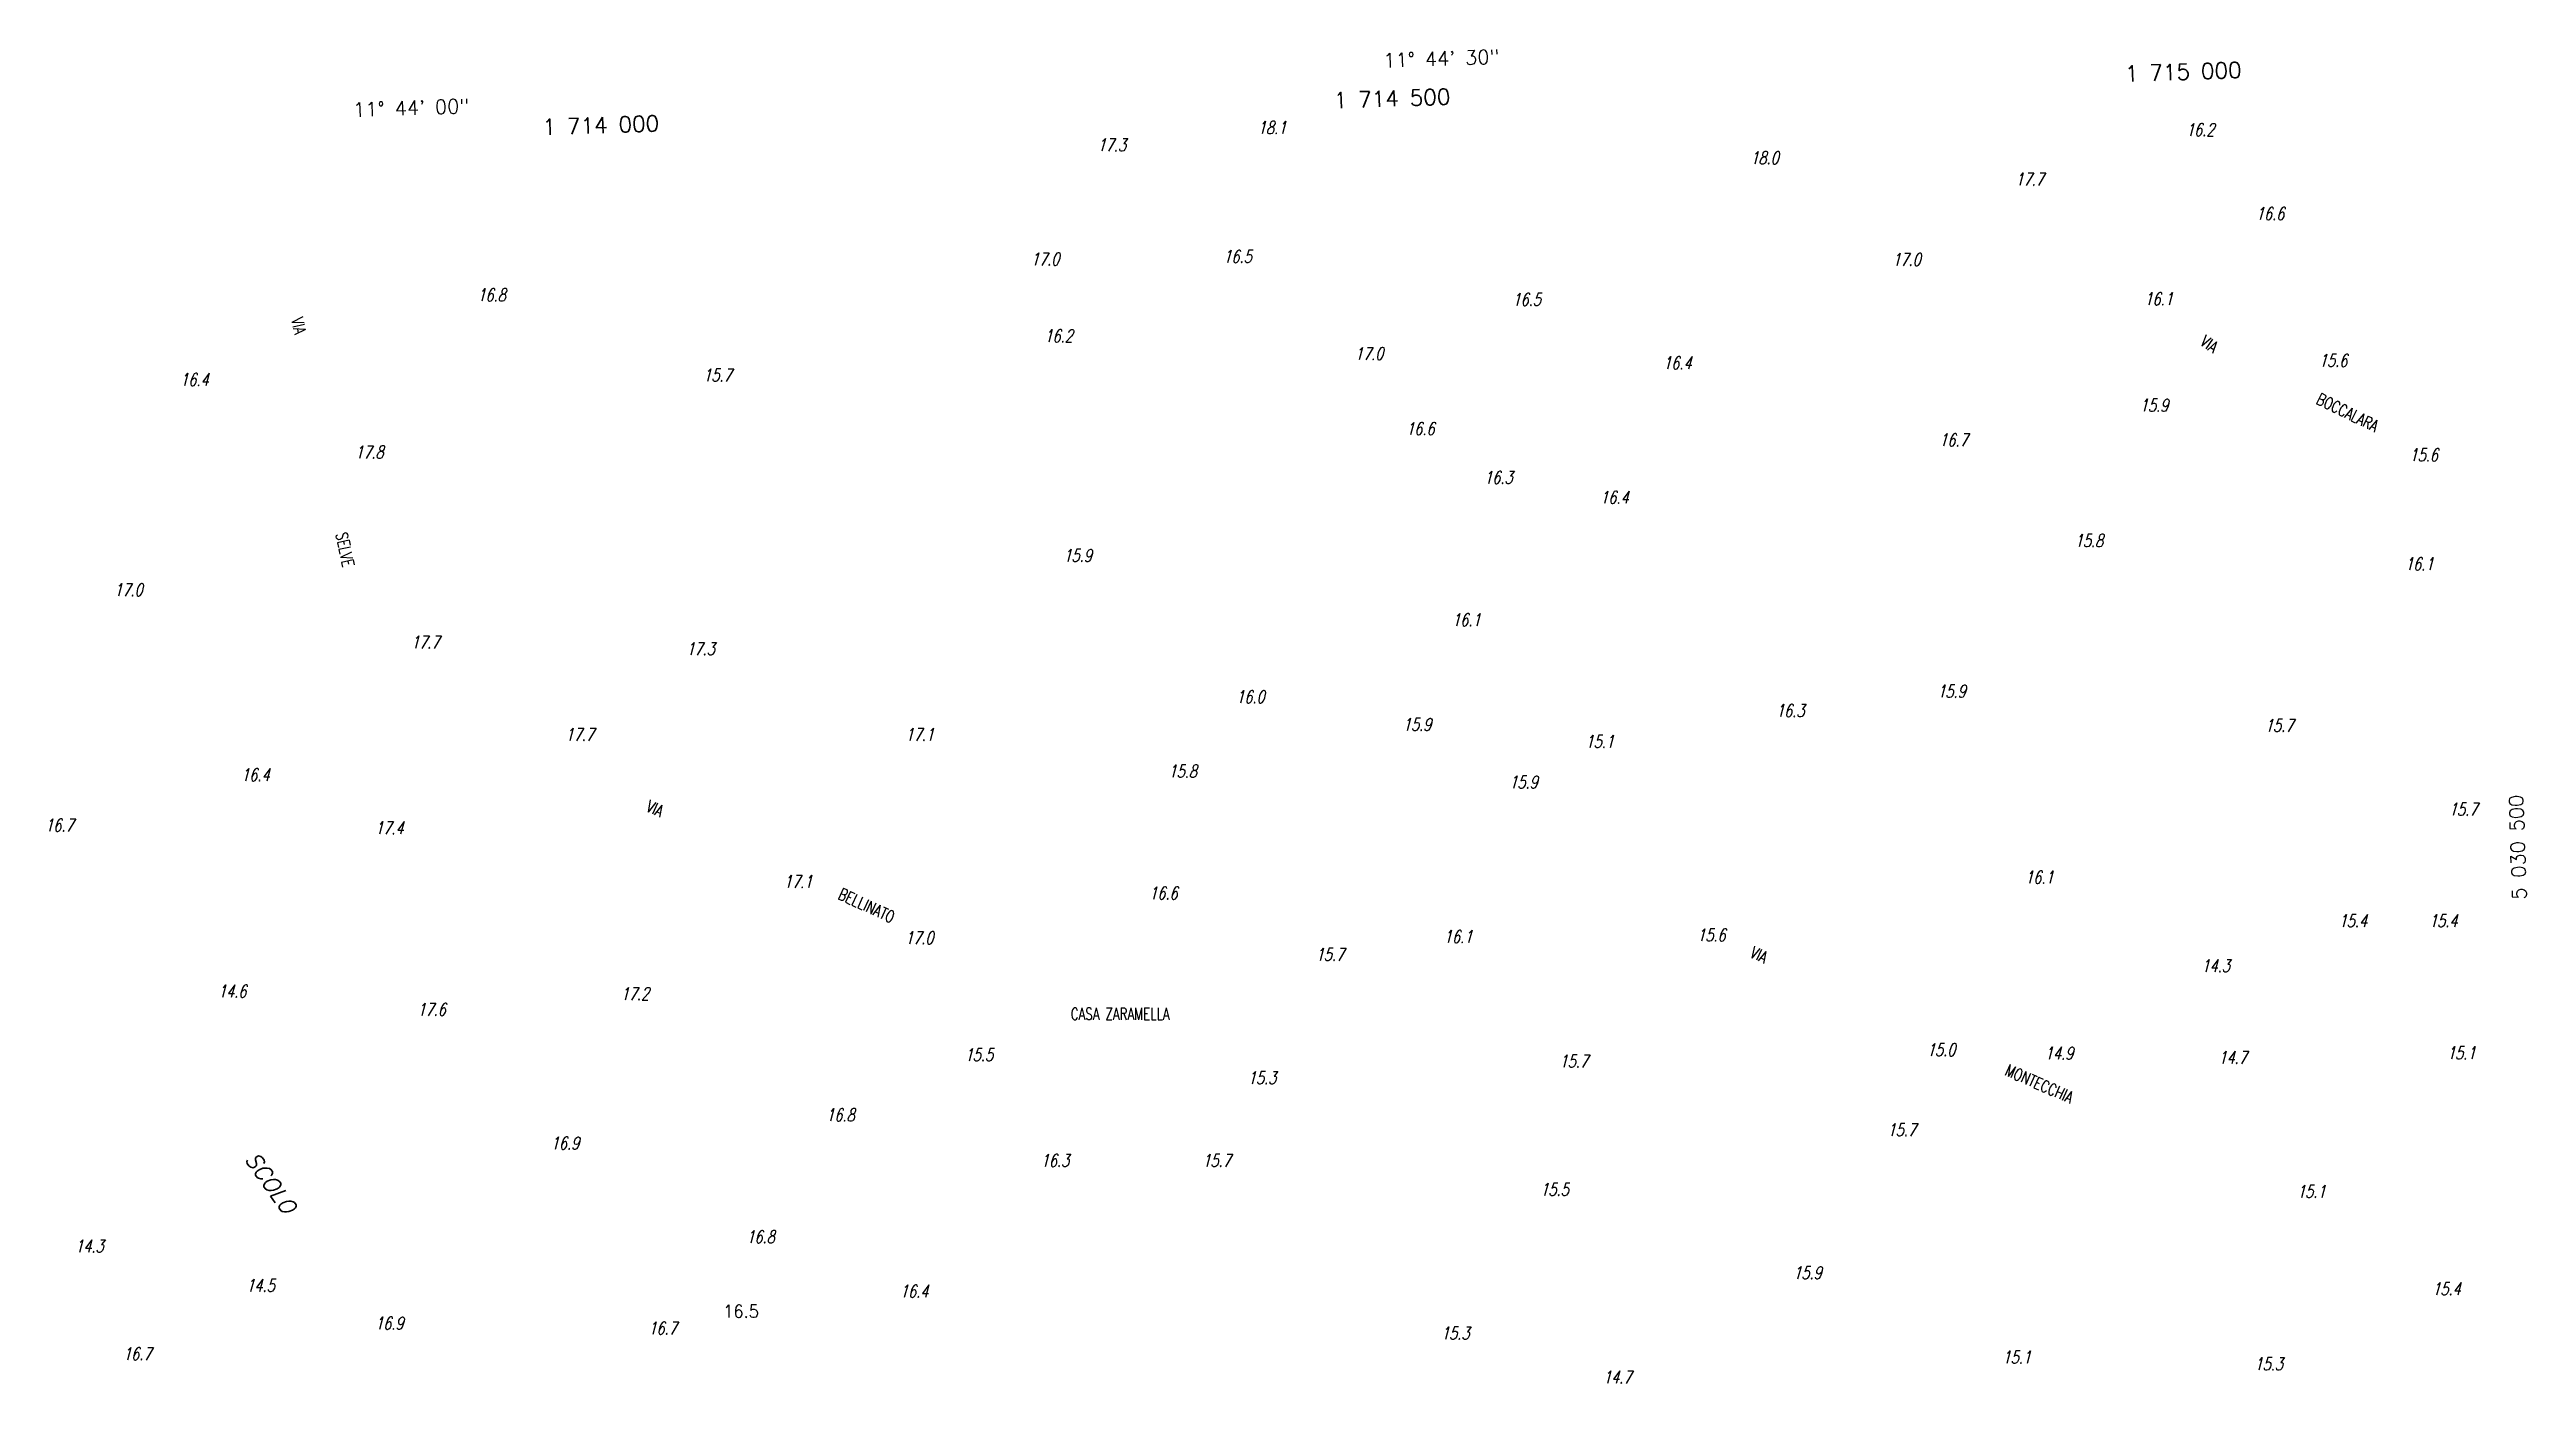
# Model space of a CAD drawing. Extents: x 1711905 to 1716091, y 5028020 to 5031001.
# Drawn here: x 1713651 to 1715217, y 5030158 to 5031001 of the extents above; entities that cross this region are included whole.
import ezdxf
from ezdxf.enums import TextEntityAlignment as Align

# ---------------------------------------------------------------- set-up
doc = ezdxf.new("R2010")
doc.units = 0
for name, color, linetype in [('11B2', 13, 'CONTINUOUS'), ('12A1', 13, 'CONTINUOUS'), ('14G7', 5, 'CONTINUOUS'), ('14O15', 5, 'CONTINUOUS'), ('16C3', 8, 'CONTINUOUS')]:
    doc.layers.add(name, color=color, linetype=linetype)
doc.styles.add('ROMANS', font='romans.shx')
doc.styles.get("Standard").update_dxf_attribs({"font": 'SIMPLEX'})
doc.styles.add('STYLE1', font='romans.shx', dxfattribs={"width": 0.75, "oblique": 15})

msp = doc.modelspace()

# ---------------------------------------------------------------- texts
at = {"layer": '11B2', "style": 'STYLE1', "oblique": 15, "width": 0.75}
for s, p in [('18.1               ', (1714414.809, 5030947.461, 18.108)), ('16.2               ', (1715001.34, 5030946.172, 16.171)), ('17.3               ', (1714313.504, 5030936.531, 17.344)), ('18.0               ', (1714725.984, 5030928.398, 18.026)), ('17.7               ', (1714893.504, 5030914.82, 17.661)), ('16.6               ', (1715045.492, 5030893.109, 16.572)), ('17.0               ', (1714271.379, 5030864.43, 16.974)), ('16.5               ', (1714392.934, 5030866.047, 16.49)), ('17.0               ', (1714815.73, 5030864.188, 17.04)), ('16.8               ', (1713921.578, 5030841.742, 16.794)), ('16.5               ', (1714575.707, 5030838.883, 16.475)), ('16.1               ', (1714975.012, 5030839.242, 16.138)), ('16.2               ', (1714279.883, 5030815.82, 16.158)), ('17.0               ', (1714476.094, 5030804.641, 16.958)), ('15.6               ', (1715085.313, 5030800.336, 15.637)), ('16.4               ', (1713733.781, 5030788.25, 16.447)), ('15.7               ', (1714064.277, 5030791.117, 15.734)), ('16.4               ', (1714670.895, 5030798.781, 16.39)), ('15.9               ', (1714972.176, 5030772, 15.897)), ('16.6               ', (1714508.5, 5030757.25, 16.592)), ('17.8               ', (1713844.359, 5030742.477, 17.763)), ('16.7               ', (1714845.387, 5030750.094, 16.723)), ('15.6               ', (1715142.566, 5030740.617, 15.637)), ('16.3               ', (1714557.82, 5030726.414, 16.291)), ('16.4               ', (1714631.133, 5030713.859, 16.392)), ('15.9               ', (1714291.891, 5030677.102, 15.874)), ('15.8               ', (1714931.035, 5030686.5, 15.846)), ('16.1               ', (1715139.73, 5030671.758, 16.057)), ('17.0               ', (1713692.059, 5030655.391, 17.032)), ('16.1               ', (1714537.566, 5030636.492, 16.091)), ('17.7               ', (1713879.629, 5030622.391, 17.69)), ('17.3               ', (1714053.602, 5030618.148, 17.251)), ('16.0               ', (1714401.113, 5030587.766, 16.041)), ('15.9               ', (1714844.172, 5030591.313, 15.857)), ('15.9               ', (1714506.426, 5030570.352, 15.874)), ('16.3               ', (1714742.238, 5030579.07, 16.274)), ('15.7               ', (1715051.215, 5030569.781, 15.678)), ('17.7               ', (1713977.25, 5030564.063, 17.672)), ('17.1               ', (1714192.148, 5030564.078, 17.087)), ('15.1               ', (1714621.816, 5030559.547, 15.088)), ('16.4               ', (1713772.289, 5030538.539, 16.41)), ('15.8               ', (1714358.301, 5030540.781, 15.757)), ('15.9               ', (1714573.668, 5030533.898, 15.873)), ('16.7               ', (1713648.449, 5030506.703, 16.666)), ('17.4               ', (1713856.945, 5030504.922, 17.397)), ('15.7               ', (1715167.465, 5030516.719, 15.695)), ('17.1               ', (1714115.254, 5030471.016, 17.087)), ('16.1               ', (1714899.68, 5030473.781, 16.107)), ('16.6               ', (1714346.148, 5030463.82, 16.605)), ('15.4               ', (1715097.793, 5030446.242, 15.361)), ('15.4               ', (1715154.906, 5030446.242, 15.389)), ('17.0               ', (1714191.824, 5030435.469, 16.959)), ('15.7               ', (1714451.34, 5030424.938, 15.687)), ('16.1               ', (1714532.352, 5030436.273, 16.088)), ('15.6               ', (1714692.414, 5030437.305, 15.589)), ('14.3               ', (1715011.113, 5030417.883, 14.325)), ('14.6               ', (1713757.652, 5030401.758, 14.605)), ('17.2               ', (1714012.152, 5030400.227, 17.215)), ('17.6               ', (1713883.68, 5030390.289, 17.617)), ('15.5               ', (1714229.512, 5030361.68, 15.453)), ('15.0               ', (1714837.617, 5030364.82, 14.977)), ('14.9               ', (1714912.141, 5030362.57, 14.943)), ('15.1               ', (1715166.273, 5030362.766, 15.113)), ('15.3               ', (1714408.449, 5030347.07, 15.319)), ('15.7               ', (1714605.398, 5030357.578, 15.654)), ('14.7               ', (1715021.766, 5030359.961, 14.721)), ('16.8               ', (1714142.02, 5030323.602, 16.849)), ('15.7               ', (1714812.664, 5030314.211, 15.67)), ('16.9               ', (1713967.996, 5030305.781, 16.94)), ('16.3               ', (1714277.617, 5030294.82, 16.268)), ('15.7               ', (1714379.691, 5030294.82, 15.687)), ('15.5               ', (1714593.246, 5030276.57, 15.52)), ('15.1               ', (1715071.492, 5030275.273, 15.055)), ('14.3               ', (1713667.422, 5030240.734, 14.29)), ('16.8               ', (1714091.535, 5030246.641, 16.812)), ('15.9               ', (1714753.121, 5030223.883, 15.937)), ('14.5               ', (1713775.531, 5030215.852, 14.55)), ('16.4               ', (1714188.602, 5030212.211, 16.447)), ('15.4               ', (1715156.957, 5030213.711, 15.422)), ('16.9               ', (1713856.945, 5030191.961, 16.867)), ('16.7               ', (1714029.617, 5030188.906, 16.666)), ('15.3               ', (1714530.539, 5030185.664, 15.252)), ('16.7               ', (1713697.668, 5030172.703, 16.703)), ('14.7               ', (1714632.898, 5030157.93, 14.702)), ('15.1               ', (1714885.34, 5030170.492, 15.102)), ('15.3               ', (1715044.594, 5030166.25, 15.317))]:
    msp.add_text(s, height=8, dxfattribs=at).set_placement(p)
at = {"layer": '12A1', "width": 0.938}
msp.add_text('16.5               ', height=8, dxfattribs=at).set_placement((1714077.027, 5030199.539, 16.5))
at = {"layer": '14G7', "width": 0.733}
for s, rotation, p in [('VIA', 281.82, (1713803.977, 5030830.516)), ('VIA', 325.68, (1715009.703, 5030814.523)), ('BOCCALARA', 333.79, (1715083.109, 5030777.297)), ('SELVE', 281.84, (1713832.102, 5030694.734)), ('VIA', 335.44, (1714027.578, 5030519.898)), ('BELLINATO', 335.22, (1714148.922, 5030464.43)), ('VIA', 334.39, (1714725.195, 5030427.68)), ('MONTECCHIA', 336.25, (1714886.348, 5030352.977))]:
    msp.add_text(s, height=7.5, rotation=rotation, dxfattribs=at).set_placement(p)
msp.add_text('CASA ZARAMELLA', height=7.5, dxfattribs=at).set_placement((1714296.633, 5030387.695))
at = {"layer": '14O15', "color": 5, "style": 'ROMANS', "oblique": 15}
msp.add_text('SCOLO', height=10, rotation=305.52, dxfattribs=at).set_placement((1713774.25, 5030299.656))
at = {"layer": '16C3', "linetype": 'CONTINUOUS', "style": 'ROMANS'}
for s, p in [('11%%d 44\' 30"', (1714530.748, 5030995.143)), ('11%%d 44\' 00"', (1713879.757, 5030963.987))]:
    msp.add_text(s, height=9, rotation=1.932, dxfattribs=at).set_placement(p, align=Align.MIDDLE)
for s, height, rotation, p in [('1 715 000', 10, 1.932, (1714999.831, 5030981.756)), ('1 714 500', 10, 1.932, (1714499.831, 5030964.889)), ('1 714 000', 10, 1.932, (1713999.831, 5030948.029)), ('5 030 500', 9, 91.938, (1715215.515, 5030496.922))]:
    msp.add_text(s, height=height, rotation=rotation, dxfattribs=at).set_placement(p, align=Align.CENTER)

doc.saveas('drawing.dxf')
